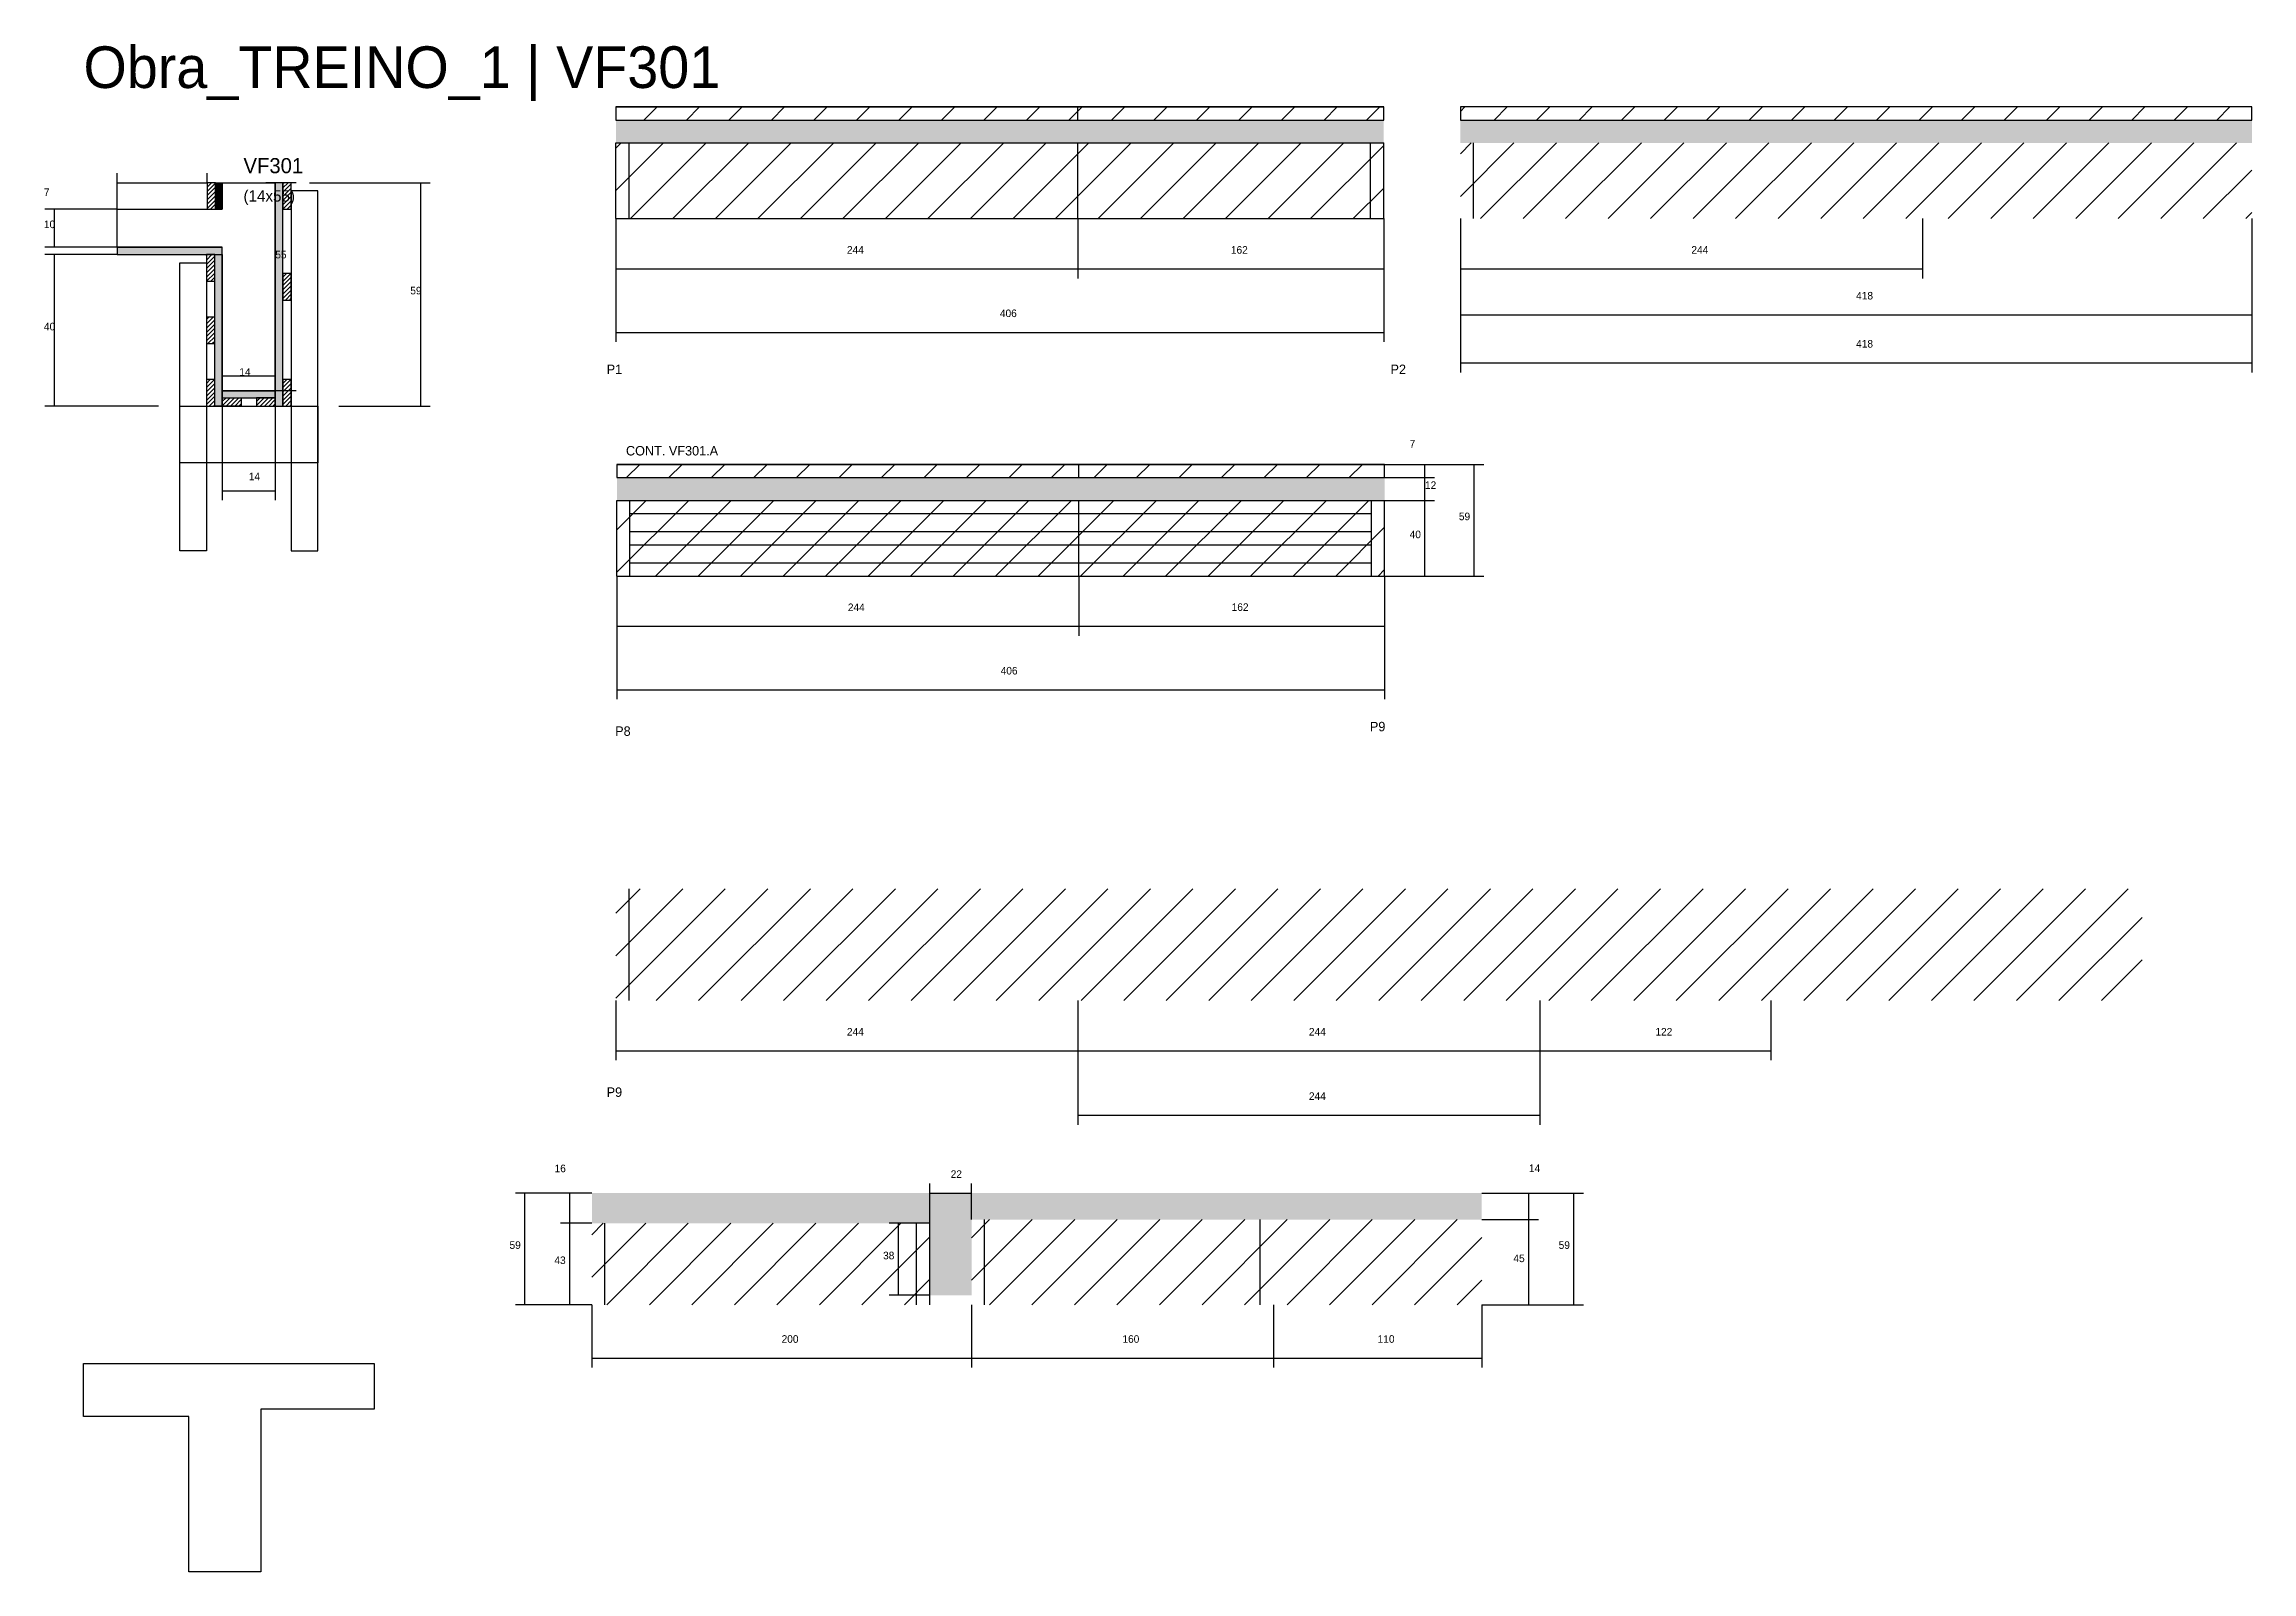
# Model space of a CAD drawing. Header units: metres. Extents: x -41 to 34840, y -36000 to 1848.
# Drawn here: x 59 to 1225, y 956 to 1763 of the extents above; entities that cross this region are included whole.
import ezdxf

# ---------------------------------------------------------------- set-up
doc = ezdxf.new("R2010")
doc.units = ezdxf.units.M
for name, color, linetype in [('CONCRETO', 251, 'Continuous'), ('COTA', 4, 'Continuous'), ('Cota Seção (2x)', 4, 'Continuous'), ('Hachura', 253, 'Continuous'), ('LABEL_ID', 3, 'Continuous'), ('Madeira', 126, 'Continuous'), ('NOMENCLATURA', 7, 'Continuous'), ('Painéis', 200, 'Continuous'), ('REAPROVEITAMENTO', 251, 'Continuous'), ('SARR_2.2x7', 40, 'Continuous'), ('SARR_3.5x7', 81, 'Continuous'), ('Texto Seção', 7, 'Continuous')]:
    doc.layers.add(name, color=color, linetype=linetype)

msp = doc.modelspace()

# ---------------------------------------------------------------- texts
at = {"layer": 'COTA'}
for s, p in [('7', (59.1, 1683)), ('10', (59.1, 1666)), ('244', (483.2, 1652.5)), ('162', (686, 1652.5)), ('244', (929.2, 1652.5)), ('59', (252.6, 1631)), ('406', (564, 1619)), ('418', (1016.2, 1628.3)), ('40', (59.1, 1612)), ('418', (1016.2, 1602.9)), ('7', (780.4, 1550.1)), ('14', (167.3, 1532.8)), ('12', (788.5, 1528.2)), ('40', (780.4, 1502.2)), ('59', (806.4, 1511.7)), ('244', (483.7, 1463.7)), ('162', (686.4, 1463.8)), ('406', (564.4, 1430.2)), ('244', (483.2, 1239.5)), ('244', (727.2, 1239.5)), ('122', (910.2, 1239.5)), ('244', (727.2, 1205.5)), ('16', (328.8, 1167.3)), ('22', (538, 1164.3)), ('14', (843.4, 1167.4)), ('59', (305, 1126.8)), ('43', (328.7, 1118.8)), ('38', (502.3, 1121.3)), ('45', (835.2, 1119.8)), ('59', (859.1, 1126.8)), ('200', (448.7, 1077.2)), ('160', (628.7, 1077.2)), ('110', (763.5, 1077.2))]:
    msp.add_text(s, height=4, dxfattribs=at).set_placement(p)
at = {"layer": 'Cota Seção (2x)'}
for s, p in [('55', (181.3, 1650)), ('14', (162.3, 1588))]:
    msp.add_text(s, height=4, dxfattribs=at).set_placement(p)
at = {"layer": 'LABEL_ID'}
msp.add_text('Obra_TREINO_1 | VF301', height=22, dxfattribs=at).set_placement((80, 1740))
at = {"layer": 'NOMENCLATURA'}
for s, p in [('P1', (356.3, 1588.9)), ('P2', (770.3, 1588.9)), ('P8', (360.8, 1397.8)), ('P9', (759.4, 1400.2)), ('P9', (356.3, 1207.1))]:
    msp.add_text(s, height=5, dxfattribs=at).set_placement(p)
at = {"layer": 'Texto Seção'}
for s, height, p in [('VF301', 8, (164.5, 1695)), ('(14x55)', 6, (164.5, 1680)), ('CONT. VF301.A', 5, (366.5, 1545.9))]:
    msp.add_text(s, height=height, dxfattribs=at).set_placement(p)

# ---------------------------------------------------------------- hatches: boundary and pattern name
at = {"layer": 'COTA'}
h = msp.add_hatch(dxfattribs=at)
h.set_pattern_fill('AR-CONC', scale=0.03)
h.paths.add_polyline_path([(766.7, 1723), (361.2, 1723), (361.2, 1723), (361.2, 1711), (361.2, 1711), (766.7, 1711), (766.7, 1711), (766.7, 1723)])
h = msp.add_hatch(dxfattribs=at)
h.set_pattern_fill('AR-CONC', scale=0.03)
h.paths.add_polyline_path([(1225.2, 1711), (1225.2, 1723), (1225.2, 1723), (807.2, 1723), (807.2, 1723), (807.2, 1711), (807.2, 1711), (1225.2, 1711)])
h = msp.add_hatch(dxfattribs=at)
h.set_pattern_fill('AR-CONC', scale=0.03)
h.paths.add_polyline_path([(767.2, 1534.2), (361.7, 1534.2), (361.7, 1534.2), (361.7, 1522.2), (361.7, 1522.2), (767.2, 1522.2), (767.2, 1522.2), (767.2, 1534.2)])
h = msp.add_hatch(dxfattribs=at)
h.set_pattern_fill('AR-CONC', scale=0.03)
h.paths.add_polyline_path([(549, 1102.3), (549, 1142.3), (549, 1142.3), (818.5, 1142.3), (818.5, 1142.3), (818.5, 1156.3), (818.5, 1156.3), (348.5, 1156.3), (348.5, 1156.3), (348.5, 1140.3), (348.5, 1140.3), (527, 1140.3), (527, 1140.3), (527, 1102.3), (527, 1102.3), (549, 1102.3)])
at = {"layer": 'Hachura'}
h = msp.add_hatch(dxfattribs=at)
h.set_pattern_fill('ANSI31', scale=0.5)
h.paths.add_polyline_path([(145.3, 1676), (149.7, 1676), (149.7, 1676), (149.7, 1690), (149.7, 1690), (145.3, 1690), (145.3, 1690), (145.3, 1676)])
h = msp.add_hatch(color=8, dxfattribs=at)
h.dxf.hatch_style = 1
h.paths.add_polyline_path([(149.7, 1690), (153.3, 1690), (153.3, 1690), (153.3, 1676), (153.3, 1676), (149.7, 1676), (149.7, 1676), (149.7, 1690)])
h = msp.add_hatch(color=8, dxfattribs=at)
h.dxf.hatch_style = 1
h.paths.add_polyline_path([(185.3, 1690), (181.3, 1690), (181.3, 1690), (181.3, 1572), (181.3, 1572), (185.3, 1572), (185.3, 1572), (185.3, 1690)])
h = msp.add_hatch(dxfattribs=at)
h.set_pattern_fill('ANSI31', scale=0.5)
h.paths.add_polyline_path([(185.3, 1676), (189.7, 1676), (189.7, 1676), (189.7, 1690), (189.7, 1690), (185.3, 1690), (185.3, 1690), (185.3, 1676)])
h = msp.add_hatch(color=8, dxfattribs=at)
h.dxf.hatch_style = 1
h.paths.add_polyline_path([(153.3, 1652), (153.3, 1656), (153.3, 1656), (97.7, 1656), (97.7, 1656), (97.7, 1652), (97.7, 1652), (153.3, 1652)])
h = msp.add_hatch(dxfattribs=at)
h.set_pattern_fill('ANSI31', scale=0.5)
h.paths.add_polyline_path([(144.9, 1638), (149.3, 1638), (149.3, 1638), (149.3, 1652), (149.3, 1652), (144.9, 1652), (144.9, 1652), (144.9, 1638)])
h = msp.add_hatch(color=8, dxfattribs=at)
h.dxf.hatch_style = 1
h.paths.add_polyline_path([(153.3, 1652), (149.3, 1652), (149.3, 1652), (149.3, 1572), (149.3, 1572), (153.3, 1572), (153.3, 1572), (153.3, 1652)])
h = msp.add_hatch(dxfattribs=at)
h.set_pattern_fill('ANSI31', scale=0.5)
h.paths.add_polyline_path([(185.3, 1628), (189.7, 1628), (189.7, 1628), (189.7, 1642), (189.7, 1642), (185.3, 1642), (185.3, 1642), (185.3, 1628)])
h = msp.add_hatch(dxfattribs=at)
h.set_pattern_fill('ANSI31', scale=0.5)
h.paths.add_polyline_path([(144.9, 1605), (149.3, 1605), (149.3, 1605), (149.3, 1619), (149.3, 1619), (144.9, 1619), (144.9, 1619), (144.9, 1605)])
h = msp.add_hatch(dxfattribs=at)
h.set_pattern_fill('ANSI31', scale=0.5)
h.paths.add_polyline_path([(144.9, 1572), (149.3, 1572), (149.3, 1572), (149.3, 1586), (149.3, 1586), (144.9, 1586), (144.9, 1586), (144.9, 1572)])
h = msp.add_hatch(dxfattribs=at)
h.set_pattern_fill('ANSI31', scale=0.5)
h.paths.add_polyline_path([(185.3, 1572), (189.7, 1572), (189.7, 1572), (189.7, 1586), (189.7, 1586), (185.3, 1586), (185.3, 1586), (185.3, 1572)])
h = msp.add_hatch(color=8, dxfattribs=at)
h.dxf.hatch_style = 1
h.paths.add_polyline_path([(181.3, 1576.4), (181.3, 1580), (181.3, 1580), (153.3, 1580), (153.3, 1580), (153.3, 1576.4), (153.3, 1576.4), (181.3, 1576.4)])
h = msp.add_hatch(dxfattribs=at)
h.set_pattern_fill('ANSI31', scale=0.5)
h.paths.add_polyline_path([(153.3, 1572), (153.3, 1576.4), (153.3, 1576.4), (163.3, 1576.4), (163.3, 1576.4), (163.3, 1572), (163.3, 1572), (153.3, 1572)])
h = msp.add_hatch(dxfattribs=at)
h.set_pattern_fill('ANSI31', scale=0.5)
h.paths.add_polyline_path([(181.3, 1572), (181.3, 1576.4), (181.3, 1576.4), (171.3, 1576.4), (171.3, 1576.4), (171.3, 1572), (171.3, 1572), (181.3, 1572)])
at = {"layer": 'REAPROVEITAMENTO'}
h = msp.add_hatch(dxfattribs=at)
h.set_pattern_fill('ANSI31', scale=5)
h.paths.add_polyline_path([(361.2, 1730), (361.2, 1723), (361.2, 1723), (766.7, 1723), (766.7, 1723), (766.7, 1730), (766.7, 1730), (361.2, 1730)])
h = msp.add_hatch(dxfattribs=at)
h.set_pattern_fill('ANSI31', scale=5)
h.paths.add_polyline_path([(807.2, 1730), (807.2, 1723), (807.2, 1723), (1225.2, 1723), (1225.2, 1723), (1225.2, 1730), (1225.2, 1730), (807.2, 1730)])
h = msp.add_hatch(dxfattribs=at)
h.set_pattern_fill('ANSI31', scale=5)
h.paths.add_polyline_path([(361.2, 1711), (361.2, 1671), (361.2, 1671), (766.7, 1671), (766.7, 1671), (766.7, 1711), (766.7, 1711), (361.2, 1711)])
h = msp.add_hatch(dxfattribs=at)
h.set_pattern_fill('ANSI31', scale=5)
h.paths.add_polyline_path([(807.2, 1711), (807.2, 1671), (807.2, 1671), (1225.2, 1671), (1225.2, 1671), (1225.2, 1711), (1225.2, 1711), (807.2, 1711)])
h = msp.add_hatch(dxfattribs=at)
h.set_pattern_fill('ANSI31', scale=5)
h.paths.add_polyline_path([(361.7, 1541.2), (361.7, 1534.2), (361.7, 1534.2), (767.2, 1534.2), (767.2, 1534.2), (767.2, 1541.2), (767.2, 1541.2), (361.7, 1541.2)])
h = msp.add_hatch(dxfattribs=at)
h.set_pattern_fill('ANSI31', scale=5)
h.paths.add_polyline_path([(361.7, 1522.2), (361.7, 1482.2), (361.7, 1482.2), (767.2, 1482.2), (767.2, 1482.2), (767.2, 1522.2), (767.2, 1522.2), (361.7, 1522.2)])
h = msp.add_hatch(dxfattribs=at)
h.set_pattern_fill('ANSI31', scale=5)
h.paths.add_polyline_path([(361.2, 1317), (361.2, 1258), (361.2, 1258), (1167.2, 1258), (1167.2, 1258), (1167.2, 1317), (1167.2, 1317), (361.2, 1317)])
h = msp.add_hatch(dxfattribs=at)
h.set_pattern_fill('ANSI31', scale=5)
h.paths.add_polyline_path([(527, 1097.3), (527, 1140.3), (527, 1140.3), (348.5, 1140.3), (348.5, 1140.3), (348.5, 1097.3), (348.5, 1097.3), (527, 1097.3)])
h = msp.add_hatch(dxfattribs=at)
h.set_pattern_fill('ANSI31', scale=5)
h.paths.add_polyline_path([(818.5, 1097.3), (818.5, 1142.3), (818.5, 1142.3), (549, 1142.3), (549, 1142.3), (549, 1097.3), (549, 1097.3), (818.5, 1097.3)])

# ---------------------------------------------------------------- linework, layer by layer
at = {"layer": 'CONCRETO'}
for points in [[(97.7, 1656), (97.7, 1676), (153.3, 1676), (153.3, 1690), (181.3, 1690), (181.3, 1580), (153.3, 1580), (153.3, 1656)], [(80, 1038.2), (80, 1066.2), (233.6, 1066.2), (233.6, 1042.2), (173.6, 1042.2), (173.6, 956.2), (135.6, 956.2), (135.6, 1038.2)]]:
    msp.add_lwpolyline(points, close=True, dxfattribs=at)
at = {"layer": 'COTA'}
for p, q in [((97.7, 1676), (97.7, 1695)), ((145.3, 1690), (145.3, 1695)), ((97.7, 1690), (145.3, 1690)), ((199.3, 1690), (263.1, 1690)), ((258.1, 1572), (258.1, 1690)), ((97.7, 1676), (59.6, 1676)), ((64.6, 1656), (64.6, 1676)), ((361.2, 1671), (361.2, 1639.4)), ((361.2, 1671), (361.2, 1605.9)), ((605.2, 1671), (605.2, 1639.4)), ((605.2, 1671), (605.2, 1639.4)), ((766.7, 1671), (766.7, 1639.4)), ((766.7, 1671), (766.7, 1605.9)), ((807.2, 1671), (807.2, 1639.4)), ((807.2, 1671), (807.2, 1615.2)), ((807.2, 1671), (807.2, 1589.8)), ((1051.2, 1671), (1051.2, 1639.4)), ((1225.2, 1671), (1225.2, 1615.2)), ((1225.2, 1671), (1225.2, 1589.8)), ((97.7, 1656), (59.6, 1656)), ((97.7, 1652), (59.6, 1652)), ((64.6, 1572), (64.6, 1652)), ((361.2, 1644.4), (605.2, 1644.4)), ((605.2, 1644.4), (766.7, 1644.4)), ((807.2, 1644.4), (1051.2, 1644.4)), ((361.2, 1610.9), (766.7, 1610.9)), ((807.2, 1620.2), (1225.2, 1620.2)), ((807.2, 1594.8), (1225.2, 1594.8)), ((119.7, 1572), (59.6, 1572)), ((153.3, 1572), (153.3, 1522.3)), ((181.3, 1572), (181.3, 1522.3)), ((214.9, 1572), (263.1, 1572)), ((767.2, 1541.2), (793.5, 1541.2)), ((767.2, 1541.2), (819.5, 1541.2)), ((788.5, 1534.2), (788.5, 1541.2)), ((814.5, 1482.2), (814.5, 1541.2)), ((767.2, 1534.2), (793.5, 1534.2)), ((767.2, 1534.2), (793.5, 1534.2)), ((788.5, 1522.2), (788.5, 1534.2)), ((153.3, 1527.3), (181.3, 1527.3)), ((767.2, 1522.2), (793.5, 1522.2)), ((767.2, 1522.2), (793.5, 1522.2)), ((788.5, 1482.2), (788.5, 1522.2)), ((361.7, 1482.2), (361.7, 1450.7)), ((361.7, 1482.2), (361.7, 1417.1)), ((605.7, 1482.2), (605.7, 1450.7)), ((605.7, 1482.2), (605.7, 1450.7)), ((767.2, 1482.2), (767.2, 1450.7)), ((767.2, 1482.2), (767.2, 1417.1)), ((767.2, 1482.2), (793.5, 1482.2)), ((767.2, 1482.2), (819.5, 1482.2)), ((361.7, 1455.7), (605.7, 1455.7)), ((605.7, 1455.7), (767.2, 1455.7)), ((361.7, 1422.1), (767.2, 1422.1)), ((361.2, 1258), (361.2, 1226.5)), ((605.2, 1258), (605.2, 1226.5)), ((605.2, 1258), (605.2, 1226.5)), ((605.2, 1258), (605.2, 1192.4)), ((849.2, 1258), (849.2, 1226.5)), ((849.2, 1258), (849.2, 1192.4)), ((849.2, 1258), (849.2, 1226.5)), ((971.2, 1258), (971.2, 1226.5)), ((361.2, 1231.5), (605.2, 1231.5)), ((605.2, 1231.5), (849.2, 1231.5)), ((849.2, 1231.5), (971.2, 1231.5)), ((605.2, 1197.4), (849.2, 1197.4)), ((348.5, 1156.3), (308.1, 1156.3)), ((313.1, 1097.3), (313.1, 1156.3)), ((348.5, 1156.3), (331.9, 1156.3)), ((336.9, 1140.3), (336.9, 1156.3)), ((527, 1140.3), (527, 1161.3)), ((527, 1156.3), (549, 1156.3)), ((549, 1142.3), (549, 1161.3)), ((818.5, 1156.3), (848.4, 1156.3)), ((818.5, 1156.3), (872.2, 1156.3)), ((843.4, 1142.3), (843.4, 1156.3)), ((867.2, 1097.3), (867.2, 1156.3)), ((348.5, 1140.3), (331.9, 1140.3)), ((348.5, 1140.3), (331.9, 1140.3)), ((336.9, 1097.3), (336.9, 1140.3)), ((527, 1140.3), (505.5, 1140.3)), ((510.5, 1102.3), (510.5, 1140.3)), ((818.5, 1142.3), (848.4, 1142.3)), ((818.5, 1142.3), (848.4, 1142.3)), ((843.4, 1097.3), (843.4, 1142.3)), ((348.5, 1097.3), (308.1, 1097.3)), ((348.5, 1097.3), (331.9, 1097.3)), ((348.5, 1097.3), (348.5, 1064.1)), ((527, 1102.3), (505.5, 1102.3)), ((549, 1097.3), (549, 1064.1)), ((549, 1097.3), (549, 1064.1)), ((708.5, 1097.3), (708.5, 1064.1)), ((708.5, 1097.3), (708.5, 1064.1)), ((818.5, 1097.3), (848.4, 1097.3)), ((818.5, 1097.3), (872.2, 1097.3)), ((818.5, 1097.3), (818.5, 1064.1)), ((348.5, 1069.1), (549, 1069.1)), ((549, 1069.1), (708.5, 1069.1)), ((708.5, 1069.1), (818.5, 1069.1))]:
    msp.add_line(p, q, dxfattribs=at)
at = {"layer": 'Cota Seção (2x)'}
for p, q in [((192.3, 1690), (176.3, 1690)), ((181.3, 1580), (181.3, 1690)), ((153.3, 1572), (153.3, 1593)), ((153.3, 1588), (181.3, 1588)), ((181.3, 1572), (181.3, 1593)), ((192.3, 1580), (176.3, 1580))]:
    msp.add_line(p, q, dxfattribs=at)
at = {"layer": 'Madeira'}
for points in [[(145.3, 1676), (149.7, 1676), (149.7, 1690), (145.3, 1690)], [(185.3, 1676), (189.7, 1676), (189.7, 1690), (185.3, 1690)], [(144.9, 1638), (149.3, 1638), (149.3, 1652), (144.9, 1652)], [(185.3, 1628), (189.7, 1628), (189.7, 1642), (185.3, 1642)], [(144.9, 1605), (149.3, 1605), (149.3, 1619), (144.9, 1619)], [(144.9, 1572), (149.3, 1572), (149.3, 1586), (144.9, 1586)], [(185.3, 1572), (189.7, 1572), (189.7, 1586), (185.3, 1586)], [(153.3, 1572), (153.3, 1576.4), (163.3, 1576.4), (163.3, 1572)], [(181.3, 1572), (181.3, 1576.4), (171.3, 1576.4), (171.3, 1572)]]:
    msp.add_lwpolyline(points, close=True, dxfattribs=at)
at = {"layer": 'Painéis'}
for p, q in [((361.2, 1730), (766.7, 1730)), ((605.2, 1723), (605.2, 1730)), ((766.7, 1723), (766.7, 1730)), ((361.2, 1723), (766.7, 1723)), ((361.2, 1711), (766.7, 1711)), ((361.2, 1671), (361.2, 1711)), ((605.2, 1671), (605.2, 1711)), ((766.7, 1671), (766.7, 1711)), ((361.2, 1671), (766.7, 1671)), ((97.7, 1656), (153.3, 1656)), ((153.3, 1580), (181.3, 1580)), ((361.7, 1541.2), (767.2, 1541.2)), ((605.7, 1534.2), (605.7, 1541.2)), ((767.2, 1534.2), (767.2, 1541.2)), ((361.7, 1534.2), (767.2, 1534.2)), ((361.7, 1522.2), (767.2, 1522.2)), ((361.7, 1482.2), (361.7, 1522.2)), ((605.7, 1482.2), (605.7, 1522.2)), ((767.2, 1482.2), (767.2, 1522.2)), ((361.7, 1482.2), (767.2, 1482.2))]:
    msp.add_line(p, q, dxfattribs=at)
for points in [[(361.2, 1723), (766.7, 1723), (766.7, 1730), (361.2, 1730)], [(807.2, 1723), (1225.2, 1723), (1225.2, 1730), (807.2, 1730)], [(149.7, 1690), (153.3, 1690), (153.3, 1676), (149.7, 1676)], [(185.3, 1690), (181.3, 1690), (181.3, 1572), (185.3, 1572)], [(153.3, 1652), (153.3, 1656), (97.7, 1656), (97.7, 1652)], [(149.3, 1652), (153.3, 1652), (153.3, 1572), (149.3, 1572)], [(181.3, 1576.4), (181.3, 1580), (153.3, 1580), (153.3, 1576.4)], [(361.7, 1534.2), (767.2, 1534.2), (767.2, 1541.2), (361.7, 1541.2)]]:
    msp.add_lwpolyline(points, close=True, dxfattribs=at)
at = {"layer": 'SARR_2.2x7'}
for p, q in [((368.2, 1671), (368.2, 1711)), ((759.8, 1671), (759.8, 1711)), ((814.1, 1671), (814.1, 1711)), ((368.6, 1482.2), (368.6, 1522.2)), ((760.2, 1482.2), (760.2, 1522.2)), ((368.6, 1515.2), (605.7, 1515.2)), ((368.6, 1505.7), (605.7, 1505.7)), ((605.7, 1515.2), (760.2, 1515.2)), ((605.7, 1505.7), (760.2, 1505.7)), ((368.6, 1498.7), (605.7, 1498.7)), ((605.7, 1498.7), (760.2, 1498.7)), ((368.6, 1489.2), (605.7, 1489.2)), ((605.7, 1489.2), (760.2, 1489.2)), ((368.2, 1258), (368.2, 1317)), ((355.4, 1097.3), (355.4, 1140.3)), ((520, 1097.3), (520, 1140.3)), ((527, 1097.3), (527, 1140.3)), ((555.9, 1097.3), (555.9, 1142.3)), ((701.5, 1097.3), (701.5, 1142.3))]:
    msp.add_line(p, q, dxfattribs=at)
at = {"layer": 'SARR_3.5x7'}
for points in [[(203.7, 1685.6), (189.7, 1685.6), (189.7, 1495.5), (203.7, 1495.5)], [(130.9, 1647.6), (144.9, 1647.6), (144.9, 1495.5), (130.9, 1495.5)], [(130.9, 1572), (203.7, 1572), (203.7, 1542), (130.9, 1542)]]:
    msp.add_lwpolyline(points, close=True, dxfattribs=at)

msp.set_redraw_order([(e.dxf.handle, doc.entitydb.next_handle()) for e in msp.query("TEXT MTEXT ATTDEF DIMENSION ARC_DIMENSION")])  # texts and dimensions are drawn at this point

doc.saveas('drawing.dxf')
